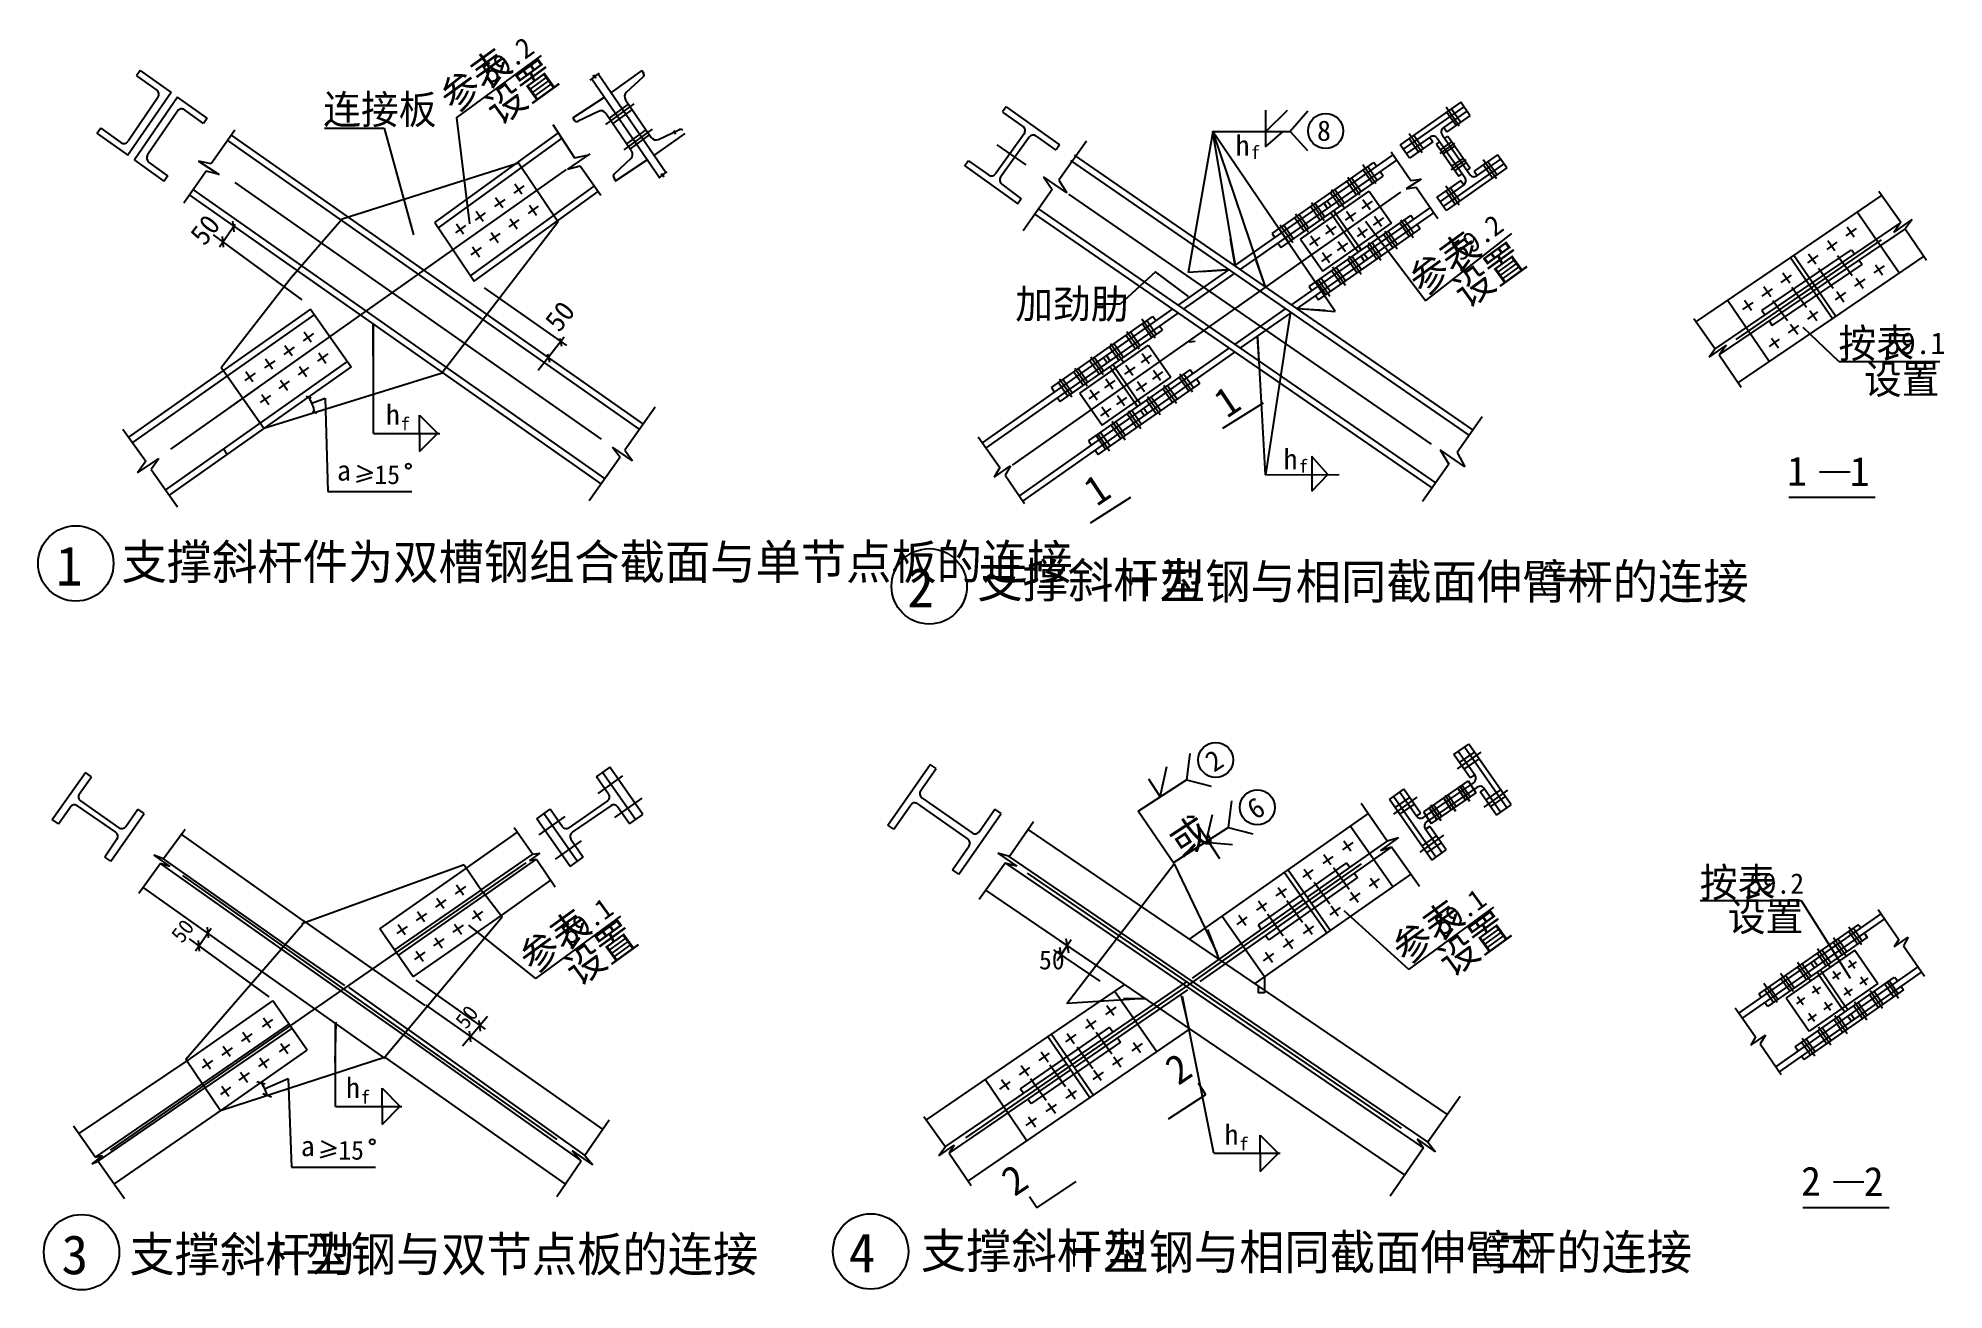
# Model space of a CAD drawing. Header units: metres. Extents: x 2369 to 8934, y 5447 to 9759.
import ezdxf

# ---------------------------------------------------------------- set-up
doc = ezdxf.new("R2010")
doc.units = ezdxf.units.M
for name, color, linetype in [('BOR', 3, 'Continuous'), ('CENTER', 7, 'Continuous'), ('FRAMING', 2, 'Continuous'), ('HIDDEN', 3, 'Continuous'), ('Z', 4, 'Continuous')]:
    doc.layers.add(name, color=color, linetype=linetype)
doc.dimstyles.get("Standard").update_dxf_attribs({"dimtxt": 2.5, "dimasz": 2.5, "dimexe": 1.25, "dimexo": 0.625, "dimtad": 1, "dimcen": 2.5, "dimazin": 3, "dimtfac": 1, "dimtmove": 0, "dimatfit": 3})

msp = doc.modelspace()

# ---------------------------------------------------------------- texts
for s, rotation, p in [('参表', 35.94, (3800.36, 9497.09)), ('设置', 35.94, (3957.71, 9455.95)), ('参表', 35.94, (7137.91, 8865.95)), ('设置', 35.94, (7291.2, 8826.16)), ('按表', 0.19, (8570.55, 8657.43)), ('设置', 0.19, (8658.23, 8533.3)), ('或', 33.05, (6308.39, 6932.15)), ('按表', 0.19, (8093, 6800.49)), ('参表', 35.94, (7080.71, 6563.37)), ('设置', 0.19, (8189.45, 6682.93)), ('参表', 35.94, (4073.42, 6532.04)), ('设置', 35.94, (4230.78, 6490.89)), ('设置', 35.94, (7238.06, 6522.22))]:
    msp.add_text(s, height=100, rotation=rotation).set_placement(p)
for s, height, p in [('连接板', 100, (3351.2, 9462.98)), ('加劲肋', 100, (5735.01, 8793.06)), ('支撑斜杆件为双槽钢组合截面与单节点板的连接', 120, (2656.18, 7894.69)), ('支撑斜杆为', 120, (5604.42, 7831.5)), ('型钢与相同截面伸臂杆的连接', 120, (6232.98, 7827.07)), ('一', 120, (7582.24, 7830.23)), ('支撑斜杆为', 120, (2683.57, 5510.01)), ('型钢与双节点板的连接', 120, (3289.71, 5510.01)), ('支撑斜杆为', 120, (5409.71, 5521.56)), ('型钢与相同截面伸臂杆的连接', 120, (6038.27, 5517.13)), ('二', 120, (7387.53, 5520.28))]:
    msp.add_text(s, height=height).set_placement(p)
at = {"insert": (5816.56, 6616.14), "char_height": 65, "attachment_point": 1}
msp.add_mtext('\\A1;50', dxfattribs=at)
at = {"layer": 'FRAMING'}
for s, p in [('1', (2429.89, 7873.39)), ('2', (5363.03, 7798.71)), ('3', (2449.59, 5501.11)), ('4', (5161.22, 5507.79))]:
    msp.add_text(s, height=135, dxfattribs=at).set_placement(p)
at = {"layer": 'Z'}
for s, height, rotation, p in [('59.2', 70, 35.94, (3929.88, 9599.44)), ('8', 70, 359.67, (6774.33, 9405.26)), ('50', 70, 52, (2942.1, 9039.96)), ('59.2', 70, 35.94, (7269.25, 8987.94)), ('50', 70, 52, (4164.27, 8742.13)), ('59.1', 75, 0.19, (8734.38, 8669.92)), ('1', 100, 33.83, (6463.82, 8447.2)), ('1', 100, 33.83, (6015.49, 8143.86)), ('2', 70, 33.05, (6419, 7228.14)), ('6', 70, 33.05, (6562.51, 7064.37)), ('59.1', 70, 35.94, (4202.94, 6634.38)), ('59.1', 70, 35.94, (7210.23, 6665.71)), ('50', 54, 52, (2865.08, 6638.12)), ('50', 54, 52, (3844.05, 6342.02)), ('2', 100, 33.83, (6296.01, 6149.18)), ('2', 100, 33.83, (5731.71, 5766.23))]:
    msp.add_text(s, height=height, rotation=rotation, dxfattribs=at).set_placement(p)
for s, height, p in [('h', 70, (6493.74, 9354.41)), ('f', 45, (6546.57, 9342.98)), ('h', 70, (3567.05, 8427.1)), ('f', 45, (3618.38, 8407.7)), ('h', 70, (6658.91, 8273.64)), ('a', 70, (3398.58, 8234.83)), ('15', 65, (3527.33, 8222.82)), ('f', 45, (6711.73, 8262.21)), ('1', 100, (8393.66, 8217.84)), ('1', 100, (8609.47, 8216.5)), ('59.2', 70, (8261.51, 6812.05)), ('h', 70, (3429.68, 6108.52)), ('f', 45, (3481.01, 6089.11)), ('h', 70, (6455.67, 5947.11)), ('f', 45, (6507, 5927.7)), ('a', 70, (3274.14, 5907.83)), ('15', 65, (3402.89, 5895.83)), ('2', 100, (8441.76, 5772)), ('2', 100, (8657.57, 5770.66))]:
    msp.add_text(s, height=height, dxfattribs=at).set_placement(p)

# ---------------------------------------------------------------- blocks, each defined once
blk = doc.blocks.new('CC')
blk.add_line((-24.24, 0), (24.24, 0))
at = {"layer": 'FRAMING', "color": 6}
blk.add_line((-17.83, -17.83), (17.83, 17.83), dxfattribs=at)
blk = doc.blocks.new('_CLOSEDFILLED')
at = {"color": 0, "linetype": 'BYBLOCK'}
blk.add_solid([(-1, 0), (0, 0), (-1, 0)], dxfattribs=at)
blk = doc.blocks.new('*D1')
for p, q in [((6593.05, 6525.3), (6593.05, 6469.89)), ((6581.57, 6469.89), (6571.84, 6469.89)), ((6572.09, 6494.45), (6572.09, 6469.89)), ((6593.3, 6469.89), (6583.57, 6469.89))]:
    blk.add_line(p, q)
at = {"layer": 'Defpoints'}
for p in [(6593.05, 6525.3), (6572.09, 6494.45), (6593.05, 6469.89)]:
    blk.add_point(p, dxfattribs=at)
at = {"xscale": 0.25, "yscale": 0.25}
blk.add_blockref('_CLOSEDFILLED', (6572.09, 6469.89), dxfattribs=at)
at = {"xscale": 0.25, "yscale": 0.25, "rotation": 180}
blk.add_blockref('_CLOSEDFILLED', (6593.05, 6469.89), dxfattribs=at)
at = {"insert": (6582.57, 6469.89), "char_height": 1, "attachment_point": 5}
blk.add_mtext('50', dxfattribs=at)

# ---------------------------------------------------------------- dimensions: what is measured, and where the dimension line sits
dim = msp.add_linear_dim(base=(6593.05, 6469.89), p1=(6593.05, 6525.3), p2=(6572.09, 6494.45), text='50', dimstyle='Standard')
dim.commit()
dim.dimension.update_dxf_attribs({"geometry": '*D1', "text_midpoint": (6582.57, 6469.89)})

# ---------------------------------------------------------------- linework, layer by layer
for p, q in [((3809.9, 9484.68), (4103.2, 9699.31)), ((4270.64, 9614.48), (4284.14, 9624.77)), ((4284.14, 9624.77), (4282.36, 9631.82)), ((4282.36, 9631.82), (4290.09, 9620.51)), ((4288.29, 9627.9), (4302.47, 9637.73)), ((4290.09, 9620.51), (4288.29, 9627.9)), ((2951.53, 9482.73), (2938.94, 9464.74)), ((3809.9, 9484.68), (3854.5, 9119.14)), ((4142.05, 9460.78), (4216.9, 9346.39)), ((6596.91, 9435.89), (6672.6, 9510.61)), ((6597.35, 9510.51), (6596.91, 9435.89)), ((6742.25, 9506.8), (6682.18, 9437.23)), ((3046.99, 9442.1), (2965.01, 9326.17)), ((3355.66, 9448.45), (3561.26, 9448.45)), ((3561.26, 9448.45), (3661.94, 9081.31)), ((5979.79, 9403.84), (5884.85, 9269.26)), ((6331.77, 8951.25), (6416.79, 9437.7)), ((6414.31, 9437.98), (6596.25, 8901.74)), ((6837.29, 8816.83), (6414.31, 9437.98)), ((6414.31, 9436.25), (6492.21, 8976.25)), ((6416.92, 9437.39), (6682.18, 9437.23)), ((6596.69, 9384.7), (6657.13, 9437.24)), ((6597.18, 9435.25), (6596.69, 9384.7)), ((6682.18, 9437.23), (6741.74, 9371.88)), ((2921.77, 9334.59), (2992.47, 9289.11)), ((2965.01, 9326.17), (2921.77, 9334.59)), ((4269.52, 9359.7), (4192.6, 9307.82)), ((4216.9, 9346.39), (4265.54, 9356.92)), ((7029.95, 9366.72), (7097.56, 9268.53)), ((2947.64, 9300.98), (2871.22, 9190.16)), ((2992.47, 9289.11), (2947.64, 9300.98)), ((4192.6, 9307.82), (4236.66, 9319.22)), ((4236.66, 9319.22), (4306.86, 9217.72)), ((4506.63, 9276.81), (4518.43, 9285.66)), ((4518.43, 9285.66), (4516.64, 9292.71)), ((4516.64, 9292.71), (4524.38, 9281.41)), ((4522.57, 9288.8), (4535.58, 9297.71)), ((4524.38, 9281.41), (4522.57, 9288.8)), ((5912.58, 9225.86), (5832.68, 9280.94)), ((5832.68, 9280.94), (5862.04, 9237.22)), ((5884.85, 9269.26), (5912.58, 9225.86)), ((7132.56, 9273.1), (7081.12, 9239.29)), ((7097.56, 9268.53), (7132.56, 9273.1)), ((5862.04, 9237.22), (5762.24, 9094.73)), ((7081.12, 9239.29), (7115.32, 9245.9)), ((7115.32, 9245.9), (7189.88, 9137.76)), ((8709.94, 9231.46), (8785.78, 9124.55)), ((7147.45, 8853.54), (6941.01, 9127.13)), ((8761.6, 9089.8), (8824.45, 9134.53)), ((8824.45, 9134.53), (8800.42, 9102.23)), ((3278.51, 8857.93), (2973.48, 9080.95)), ((2994.03, 9039.9), (3047.44, 9117.9)), ((7147.45, 8853.54), (7444.82, 9085.77)), ((8785.78, 9124.55), (8761.6, 9089.8)), ((8800.42, 9102.23), (8873.52, 8994.06)), ((6217.67, 8953.39), (6095.69, 8841.96)), ((6331.65, 8869.14), (6217.67, 8953.39)), ((6462.42, 8960.75), (6331.77, 8951.25)), ((3905.05, 8899.13), (4189.34, 8699.87)), ((6095.69, 8841.96), (6013.74, 8841.96)), ((6681.46, 8810.66), (6597.4, 8254.94)), ((6710.7, 8827.22), (6837.29, 8816.83)), ((3523.84, 8396.53), (3523.84, 8773.9)), ((8071.87, 8793.54), (8146.02, 8689.09)), ((4091.75, 8615.08), (4180.85, 8729.55)), ((6334.06, 8713.25), (6355, 8714.71)), ((6569.11, 8729.66), (6596.06, 8254.94)), ((8125.26, 8659.61), (8185.34, 8701.75)), ((8146.02, 8689.09), (8125.26, 8659.61)), ((8185.34, 8701.75), (8159.69, 8668.14)), ((8159.69, 8668.14), (8235.46, 8556.14)), ((8571.77, 8645.13), (8919.37, 8645.13)), ((3311.39, 8501.65), (3357.57, 8518.43)), ((3357.57, 8518.43), (3366.86, 8196.88)), ((4494.45, 8487.19), (4390.05, 8339.6)), ((2661.13, 8412.24), (2740.21, 8301.87)), ((7343.03, 8454.81), (7257.18, 8331.78)), ((3523.84, 8396.53), (3752.51, 8396.53)), ((4415.99, 8302.93), (4347.83, 8349.76)), ((4347.83, 8349.76), (4373.55, 8315.14)), ((4390.05, 8339.6), (4415.99, 8302.93)), ((5607.39, 8385.17), (5681.96, 8280.03)), ((7282.91, 8281.76), (7198.14, 8340.41)), ((7198.14, 8340.41), (7228.5, 8291.77)), ((2711.36, 8261.92), (2785, 8310.63)), ((2740.21, 8301.87), (2711.36, 8261.92)), ((2785, 8310.63), (2758.99, 8272.48)), ((2758.99, 8272.48), (2848.96, 8144)), ((3469.72, 8287.28), (3520.47, 8261.92)), ((4373.55, 8315.14), (4267.66, 8165.27)), ((5662.07, 8246.17), (5718.7, 8285.84)), ((5681.96, 8280.03), (5662.07, 8246.17)), ((5718.7, 8285.84), (5699.93, 8252.99)), ((6756.36, 8318.97), (6756.36, 8198.16)), ((6811.06, 8255.69), (6756.36, 8317.54)), ((7228.5, 8291.77), (7138.17, 8163.21)), ((7257.18, 8331.78), (7282.91, 8281.76)), ((3519.06, 8245.02), (3465.49, 8229.53)), ((3520.47, 8261.92), (3466.9, 8246.43)), ((5699.93, 8252.99), (5766.15, 8155.39)), ((6597.4, 8254.94), (6850.8, 8256.21)), ((6756.36, 8198.16), (6811.06, 8255.69)), ((3366.86, 8196.88), (3656.13, 8196.88)), ((6336.35, 7295.27), (6324.48, 7204.12)), ((6234.36, 7145.48), (6256.44, 7249.53)), ((6158.47, 7096.1), (6324.48, 7204.12)), ((6193.66, 7208.03), (6234.36, 7145.48)), ((6324.48, 7204.12), (6410.17, 7182.33)), ((6281.92, 6914.84), (6158.47, 7096.1)), ((6479.85, 7131.49), (6467.98, 7040.35)), ((6926.67, 7123.42), (7016.12, 6994.18)), ((2875.83, 7033.28), (2800.99, 6932.19)), ((4009.34, 7039.32), (4073.69, 6948.38)), ((5798.18, 7059.57), (5714.6, 6939.9)), ((6279.32, 6918.65), (6467.98, 7040.35)), ((6360.03, 7052.94), (6398.28, 6994.46)), ((6394.21, 7000.98), (6414.66, 7084.66)), ((6467.98, 7040.35), (6553.67, 7018.56)), ((6439.14, 6932.44), (6398.09, 6994.75)), ((6402.44, 6988.41), (6483.07, 6981.57)), ((7055.25, 7005.62), (6992.5, 6960.7)), ((6992.5, 6960.7), (7030.55, 6972.79)), ((7016.12, 6994.18), (7055.25, 7005.62)), ((7030.55, 6972.79), (7127.57, 6837.84)), ((2790.25, 6915.84), (2716.4, 6812.36)), ((2767.62, 6945.14), (2822.76, 6905.17)), ((2800.99, 6932.19), (2767.62, 6945.14)), ((2822.76, 6905.17), (2790.25, 6915.84)), ((4097.64, 6951.74), (4061.32, 6926.25)), ((4061.32, 6926.25), (4085.87, 6930.28)), ((4073.69, 6948.38), (4097.64, 6951.74)), ((4085.87, 6930.28), (4150.51, 6835.84)), ((5699.79, 6917.5), (5610.14, 6791.59)), ((5674.29, 6951.02), (5740.46, 6906.48)), ((5714.6, 6939.9), (5674.29, 6951.02)), ((5740.46, 6906.48), (5699.79, 6917.5)), ((5912.57, 6433.09), (6281.55, 6913.34)), ((6281.92, 6914.84), (6429.69, 6608.12)), ((7090.25, 6550.96), (7383.55, 6765.59)), ((8094.22, 6788.19), (8441.83, 6788.19)), ((4082.96, 6519.63), (3852.19, 6702.99)), ((4082.96, 6519.63), (4376.26, 6734.26)), ((7090.25, 6550.96), (6867.83, 6752.38)), ((8707.65, 6757.5), (8778.46, 6654.56)), ((3165.1, 6456.04), (2890.7, 6656.09)), ((2911.24, 6615.03), (2964.65, 6693.03)), ((6048.62, 6541.75), (5889.23, 6650.01)), ((5914.05, 6633.15), (5892.71, 6601.73)), ((5914.61, 6633.98), (5915.17, 6634.81)), ((8761.9, 6628.32), (8811.02, 6662.21)), ((8778.46, 6654.56), (8761.9, 6628.32)), ((8811.02, 6662.21), (8794.62, 6632.46)), ((8794.62, 6632.46), (8866.41, 6527.72)), ((6027.28, 6510.33), (5867.89, 6618.58)), ((5879.08, 6581.67), (5906.33, 6621.78)), ((5892.14, 6600.9), (5891.58, 6600.07)), ((3670.45, 6513.51), (3908.74, 6345.2)), ((6182.16, 6451.02), (5912.57, 6433.09)), ((6418.94, 5917.87), (6310.84, 6457.88)), ((3393.55, 6078.6), (3393.55, 6368.72)), ((3830.68, 6287.73), (3916.96, 6390.36)), ((8214.45, 6419.26), (8284.33, 6319.14)), ((8268.69, 6290.08), (8319.18, 6324.3)), ((8284.33, 6319.14), (8268.69, 6290.08)), ((8319.18, 6324.3), (8300.41, 6295.08)), ((8300.41, 6295.08), (8373.21, 6189.48)), ((3150.69, 6140.95), (3230.2, 6175.18)), ((3230.2, 6175.18), (3242.43, 5869.88)), ((3553.64, 6078.72), (3553.64, 6141.95)), ((3553.64, 6141.95), (3616.67, 6078.72)), ((7267.12, 6113.81), (7156.55, 5956.15)), ((3393.55, 6078.6), (3622.22, 6078.6)), ((3553.64, 6079.77), (3553.64, 6016.54)), ((3553.64, 6016.54), (3616.67, 6079.77)), ((5419.5, 6044.09), (5494.05, 5939.59)), ((2490.92, 6011.93), (2566.74, 5903.9)), ((4335.93, 6031.92), (4251.97, 5910.32)), ((6578.63, 5917.28), (6578.63, 5980.51)), ((6578.63, 5980.51), (6641.67, 5917.28)), ((2590.28, 5910.12), (2554.05, 5881.86)), ((2566.74, 5903.9), (2590.28, 5910.12)), ((3394.62, 5918.03), (3341.05, 5902.53)), ((3396.03, 5934.93), (3342.46, 5919.44)), ((3345.28, 5960.28), (3396.03, 5934.93)), ((4208.89, 5927.38), (4240.06, 5891.11)), ((4279.63, 5877.81), (4208.89, 5927.38)), ((4251.97, 5910.32), (4279.63, 5877.81)), ((5471.64, 5908.62), (5524.03, 5945.21)), ((5494.05, 5939.59), (5471.64, 5908.62)), ((5524.03, 5945.21), (5506.68, 5918.57)), ((5506.68, 5918.57), (5583.09, 5806.69)), ((6418.94, 5917.87), (6647.61, 5917.87)), ((6578.63, 5855.1), (6641.67, 5918.33)), ((6578.63, 5918.33), (6578.63, 5855.1)), ((7141.52, 5936.02), (7026.35, 5769.95)), ((7182.79, 5923.18), (7119.33, 5967.66)), ((7119.33, 5967.66), (7141.52, 5936.02)), ((7156.55, 5956.15), (7182.79, 5923.18)), ((2554.05, 5881.86), (2576, 5890.1)), ((2576, 5890.1), (2666.16, 5761.44)), ((3242.43, 5869.88), (3531.69, 5869.88)), ((4240.06, 5891.11), (4155.78, 5767.44))]:
    msp.add_line(p, q)
msp.add_circle((6804.23, 9439.04), 60.34)
for centre, radius, start, end in [((3170.35, 8438.62), 154.93, 11.52, 33.32), ((3143.84, 8419.1), 154.93, 208.69, 217.02), ((3026.48, 6082.4), 136.1, 14.83, 34.69)]:
    msp.add_arc(centre, radius, start, end)
at = {"layer": 'BOR'}
for centre in [(2498.92, 7949.35), (5438.57, 7870.53), (2518.63, 5577.06), (5236.76, 5579.6)]:
    msp.add_circle(centre, 129.85, dxfattribs=at)
at = {"layer": 'CENTER'}
for p, q in [((5772.29, 9321.96), (5672.85, 9390.97)), ((3026.46, 8484.31), (4189.44, 9306.81)), ((3046.45, 9261.82), (4308.5, 8377.01)), ((5724.88, 8287.4), (7063.45, 9228.71)), ((7168.35, 8359.9), (5919.16, 9221.65)), ((8717.28, 9063.63), (8217.34, 8721.17)), ((3523.84, 8773.9), (3523.84, 8773.73)), ((2825.97, 8343.24), (3125.47, 8554.38)), ((3682.34, 8460.39), (3745.37, 8397.16)), ((3682.34, 8397.16), (3682.34, 8460.39)), ((3682.34, 8398.21), (3682.34, 8334.98)), ((3682.34, 8334.98), (3745.37, 8398.21)), ((2618.79, 5928.79), (4049.64, 6918.41)), ((6508.8, 6621.96), (6927.11, 6914.95)), ((2866.11, 6874.1), (4155.26, 5965.63)), ((5776.18, 6883.13), (7063.93, 6004.56)), ((6342.78, 6505.15), (6508.8, 6621.96)), ((6342.3, 6504.82), (6159.56, 6380.74)), ((6159.56, 6380.74), (5563.22, 5970.8))]:
    msp.add_line(p, q, dxfattribs=at)
at = {"layer": 'FRAMING'}
for p, q in [((2720.93, 9646.86), (2708.33, 9628.87)), ((2708.33, 9628.87), (2777.43, 9579.31)), ((2720.93, 9646.86), (2826.88, 9571.49)), ((4276.46, 9618.83), (4509.85, 9279.18)), ((4298.78, 9635.1), (4532.36, 9295.19)), ((4448.44, 9646.86), (4342.49, 9571.49)), ((4395.65, 9572.79), (4452.97, 9625.23)), ((4448.44, 9646.86), (4454.41, 9638.34)), ((2826.88, 9571.49), (2678.42, 9355.44)), ((2781.85, 9554.24), (2679.22, 9403.66)), ((2849.5, 9555.65), (2701.04, 9339.6)), ((2951.53, 9482.73), (2849.5, 9555.65)), ((4210.79, 9484.31), (4319.45, 9555.73)), ((4324.11, 9461.73), (4421.83, 9532.57)), ((4336.92, 9483.59), (4403.02, 9531.51)), ((4392.62, 9546.77), (4481.29, 9416.66)), ((5703.38, 9521.88), (5691.19, 9504.47)), ((5703.38, 9521.88), (5887.57, 9391.08)), ((7269.15, 9537.77), (7060.68, 9391.79)), ((7280.08, 9522.55), (7071.2, 9376.29)), ((7218.97, 9522.6), (7264.5, 9457.28)), ((7301.02, 9492.28), (7269.15, 9537.77)), ((2848.7, 9507.43), (2746.08, 9356.85)), ((2938.94, 9464.74), (2873.77, 9511.85)), ((4210.79, 9484.31), (4216.57, 9475.66)), ((4298.96, 9506.66), (4229.32, 9472.25)), ((4324.31, 9500.05), (4413.42, 9370.24)), ((4349.79, 9464.7), (4415.89, 9512.62)), ((5690.63, 9504.21), (5761.52, 9453.88)), ((7290.87, 9506.76), (7208.78, 9449.28)), ((7301.36, 9492.65), (7221.15, 9436.48)), ((2585.06, 9448.8), (2571.5, 9429.43)), ((2572.47, 9430.81), (2678.42, 9355.44)), ((2585.06, 9448.8), (2654.15, 9399.24)), ((3021.21, 9406.62), (4440.85, 8410.64)), ((3034.11, 9425.05), (4453.75, 8429.07)), ((3735.36, 9123.77), (4161.81, 9432.56)), ((3748.27, 9105.34), (4174.72, 9414.13)), ((4387.79, 9374.45), (4485.51, 9445.29)), ((4397.22, 9395.11), (4463.32, 9443.03)), ((4409.13, 9377.63), (4475.23, 9425.55)), ((4596.91, 9430.81), (4490.95, 9355.44)), ((4506.37, 9409.85), (4577.77, 9443.64)), ((4557.37, 9440.34), (4565.01, 9429.43)), ((5765.6, 9429.54), (5667.26, 9291.93)), ((5782.79, 9417.47), (5684.44, 9279.84)), ((5807.06, 9421.54), (5874.83, 9373.42)), ((5887.57, 9391.08), (5875.38, 9373.67)), ((7093.09, 9345.52), (7060.68, 9391.79)), ((7164.83, 9418.63), (7082.34, 9360.87)), ((7091.23, 9430.28), (7136.76, 9364.96)), ((7173.13, 9401.57), (7093.09, 9345.52)), ((7162.4, 9416.92), (7173.13, 9401.57)), ((7186.06, 9393.83), (7197.4, 9401.75)), ((7186.06, 9393.83), (7262.87, 9283.41)), ((7188.55, 9414.39), (7284.37, 9277.5)), ((7198.13, 9361.14), (7249.37, 9396.95)), ((7204.88, 9426.08), (7300.2, 9288.85)), ((7211.01, 9450.97), (7221.15, 9436.48)), ((7213.81, 9413.22), (7224.91, 9420.98)), ((7224.91, 9420.98), (7301.61, 9310.72)), ((2656.3, 9370.93), (2655.33, 9369.54)), ((2678.42, 9355.44), (2677.45, 9354.06)), ((2701.04, 9339.6), (2700.07, 9338.22)), ((2803.07, 9266.68), (2701.04, 9339.6)), ((2723.16, 9324.12), (2722.19, 9322.73)), ((2815.66, 9284.67), (2750.5, 9331.78)), ((3416.66, 9136.93), (4023.64, 9328.79)), ((4410.68, 9344.4), (4353.3, 9290.11)), ((4358.32, 9267.62), (4466.98, 9339.04)), ((4468.33, 9339.6), (4469.3, 9338.22)), ((4490.95, 9355.44), (4491.92, 9354.06)), ((5573.62, 9336.04), (5560.49, 9317.29)), ((5573.62, 9336.04), (5643.14, 9287.75)), ((7298.88, 8391.27), (5926.43, 9337.35)), ((7311.15, 8409.27), (5938.69, 9355.35)), ((6489.81, 8974.21), (7036.9, 9356.78)), ((6508.95, 8961.02), (7049.37, 9338.92)), ((6619.92, 9086.04), (6969.81, 9330.56)), ((6931.54, 9323.14), (6977.07, 9257.82)), ((6979.71, 9316.41), (6969.81, 9330.56)), ((7418.26, 9325.44), (7210.04, 9179.64)), ((7236.67, 9304.92), (7288.52, 9341.15)), ((7396.28, 9356.83), (7315.64, 9300.37)), ((7406.44, 9342.33), (7323.95, 9284.57)), ((7346.72, 9340.24), (7392.25, 9274.91)), ((7427.98, 9311.57), (7396.28, 9356.83)), ((2815.66, 9284.67), (2802.1, 9265.3)), ((4351.86, 9277.29), (4359.26, 9266.22)), ((5561.43, 9318.63), (5743.2, 9188.25)), ((5643.05, 9261.93), (5642.11, 9260.59)), ((6650.4, 9037.71), (7002.21, 9283.69)), ((6880.26, 9279.35), (6922.29, 9219.39)), ((7002.21, 9283.69), (6992.12, 9298.13)), ((7269.71, 9268.21), (7187.4, 9210.57)), ((7427.98, 9311.57), (7219.1, 9165.31)), ((7262.76, 9283.57), (7274.42, 9291.72)), ((7269.71, 9268.21), (7279.86, 9253.69)), ((7290.43, 9302.91), (7301.61, 9310.72)), ((7315.64, 9300.37), (7325.46, 9285.63)), ((2889.57, 9218.63), (4307.51, 8223.83)), ((2902.48, 9237.06), (4320.42, 8242.26)), ((3858.41, 8940.2), (4284.86, 9248.99)), ((3871.31, 8921.77), (4297.76, 9230.56)), ((3976.28, 9203.33), (3940.94, 9178.34)), ((3969.25, 9173.89), (3944.92, 9208.3)), ((4042.57, 9250.28), (4007.22, 9225.28)), ((4035.54, 9220.83), (4011.2, 9255.24)), ((5664.46, 9246.94), (5663.52, 9245.6)), ((5688.21, 9255.74), (5755.4, 9205.66)), ((5755.4, 9205.66), (5742.27, 9186.91)), ((6717.89, 9066.7), (6954.13, 9231.77)), ((6755.66, 9192.32), (6798.72, 9130.7)), ((6821.63, 9179.5), (6809.16, 9197.35)), ((6823.91, 9237.78), (6866.97, 9176.16)), ((6964.02, 9197.37), (6928.68, 9172.37)), ((6956.99, 9167.92), (6932.66, 9202.34)), ((6954.13, 9231.77), (7031.02, 9121.64)), ((7219.1, 9165.31), (7187.4, 9210.57)), ((7280.15, 9253.9), (7198.35, 9196.62)), ((7217.84, 9250.2), (7263.37, 9184.87)), ((8719.71, 9217.58), (8404.89, 9002.94)), ((3039.1, 9128.2), (3043.21, 9091.25)), ((3416.66, 9136.93), (3416.78, 9137.06)), ((3909.5, 9156.88), (3874.16, 9131.89)), ((3902.47, 9127.44), (3878.14, 9161.85)), ((4160.3, 9125.73), (3921.09, 8814.78)), ((4025.45, 9133.5), (3990, 9108.65)), ((3995.36, 9136.81), (4019.55, 9102.3)), ((4091.99, 9180.07), (4056.55, 9155.22)), ((4061.9, 9183.38), (4086.1, 9148.87)), ((7170.88, 8209.68), (5801.12, 9153.89)), ((7183.48, 8227.44), (5813.39, 9171.89)), ((6685.22, 8839.56), (7164.2, 9174.53)), ((6700.34, 9153.62), (6743.4, 9091.99)), ((6704.37, 8826.37), (7176.67, 9156.67)), ((6747.25, 8903.29), (7097.42, 9147.86)), ((6810.92, 9172.02), (6798.44, 9189.87)), ((6828.92, 9146.25), (6821.24, 9157.24)), ((6839.53, 9153.88), (6831.95, 9164.73)), ((6907.17, 9157.06), (6871.82, 9132.06)), ((6900.14, 9127.61), (6875.81, 9162.02)), ((6944.3, 9184.84), (6944.5, 9184.55)), ((7003.15, 9139.95), (6967.8, 9114.96)), ((6996.12, 9110.51), (6971.78, 9144.92)), ((7062.75, 9133.07), (7105.7, 9071.6)), ((7107.18, 9133.88), (7097.42, 9147.86)), ((8778.54, 8950.99), (8634.63, 9159.5)), ((3002.6, 9075.21), (3006.71, 9038.26)), ((3735.36, 9123.77), (3871.31, 8921.77)), ((3841.74, 9113.39), (3806.39, 9088.4)), ((3834.71, 9083.95), (3810.37, 9118.36)), ((3959.2, 9086.29), (3923.76, 9061.44)), ((3929.11, 9089.6), (3953.3, 9055.09)), ((6619.92, 9086.04), (6629.08, 9070.6)), ((6647.46, 9116.14), (6690.52, 9054.52)), ((6717.89, 9066.7), (6794.79, 8956.57)), ((6784.29, 9072.16), (6748.95, 9047.16)), ((6777.26, 9042.71), (6752.93, 9077.12)), ((6779.11, 8857.64), (7129.41, 9102.41)), ((6794.79, 8956.57), (7031.02, 9121.64)), ((6838.7, 9110.02), (6803.36, 9085.03)), ((6831.67, 9080.58), (6807.34, 9114.99)), ((6947.52, 9100.86), (6912.17, 9075.87)), ((6940.49, 9071.42), (6916.15, 9105.83)), ((7007.44, 9094.42), (7050.39, 9032.96)), ((7119.56, 9116.52), (7129.41, 9102.41)), ((8558.31, 9026.56), (8533.98, 9060.97)), ((8631.62, 9102.95), (8596.28, 9077.96)), ((8624.59, 9073.51), (8600.26, 9107.92)), ((3895.41, 9037.15), (3859.97, 9012.3)), ((3865.32, 9040.46), (3889.52, 9005.95)), ((6639.86, 9052.34), (6650.4, 9037.71)), ((6824.64, 9014.13), (6789.3, 8989.14)), ((6817.61, 8984.69), (6793.28, 9019.1)), ((6879.05, 9052.61), (6843.7, 9027.62)), ((6872.02, 9023.17), (6847.69, 9057.58)), ((6883.5, 9007.81), (6926.44, 8946.35)), ((6917.04, 9020.05), (6909.25, 9031.2)), ((6927.76, 9027.52), (6919.42, 9039.46)), ((6938.21, 8989.76), (6925.85, 9007.44)), ((6948.92, 8997.25), (6936.44, 9015.1)), ((6951.37, 9055.24), (6994.32, 8993.78)), ((8404.89, 9002.94), (8080.47, 8782.22)), ((8498.97, 9009.8), (8463.63, 8984.8)), ((8491.94, 8980.35), (8467.61, 9014.76)), ((8565.34, 9056), (8529.99, 9031.01)), ((8863.98, 9008.18), (8549.76, 8793.09)), ((8567.06, 9010.62), (8617.77, 8941.36)), ((2999.19, 8624.65), (3241.23, 8934.3)), ((6295.4, 8838.37), (6470.75, 8960.89)), ((6314.54, 8825.17), (6489.89, 8947.7)), ((6778.05, 8928.09), (6818.39, 8870.18)), ((6827.54, 8971.48), (6870.6, 8909.85)), ((6827.54, 8971.48), (6870.6, 8909.85)), ((6827.54, 8971.48), (6870.6, 8909.85)), ((6827.59, 8971.41), (6871.94, 8907.93)), ((8373.01, 8917.55), (8408.36, 8942.54)), ((8403.12, 8914.36), (8378.79, 8948.78)), ((8501.14, 8966.7), (8551.85, 8897.45)), ((8661.34, 8928.67), (8625.75, 8904.02)), ((8631.27, 8932.15), (8655.26, 8897.5)), ((8728.15, 8974.85), (8692.56, 8950.21)), ((8698.08, 8978.34), (8722.07, 8943.69)), ((6747.26, 8903.27), (6756.18, 8889.87)), ((6769.18, 8871.85), (6779.11, 8857.64)), ((8307.32, 8870.39), (8342.67, 8895.38)), ((8337.43, 8867.2), (8313.1, 8901.61)), ((8409.86, 8900.83), (8460.57, 8831.57)), ((8595.19, 8882.15), (8559.6, 8857.51)), ((8565.12, 8885.63), (8589.11, 8850.98)), ((3307.67, 8825.68), (2680.89, 8384.03)), ((3320.58, 8807.25), (2693.8, 8365.59)), ((3307.67, 8825.68), (3447.05, 8626.62)), ((5621.7, 8364.44), (6276.34, 8825.05)), ((5634.08, 8346.52), (6295.48, 8811.86)), ((5859.35, 8554.98), (6209.25, 8799.51)), ((6219.14, 8785.35), (6209.25, 8799.51)), ((6490.81, 8703.72), (6666.16, 8826.24)), ((6509.96, 8690.52), (6685.31, 8813.05)), ((8331.57, 8644.92), (8189.2, 8854.49)), ((8240.97, 8823.55), (8276.31, 8848.54)), ((8271.07, 8820.36), (8246.74, 8854.77)), ((8343.94, 8855.22), (8394.65, 8785.97)), ((8464.51, 8790.65), (8499.61, 8815.99)), ((8471.25, 8820.16), (8495.92, 8785.99)), ((3317.07, 8741.21), (3281.72, 8716.22)), ((3310.04, 8711.77), (3285.7, 8746.18)), ((5889.83, 8506.66), (6241.65, 8752.64)), ((6119.69, 8748.29), (6161.72, 8688.33)), ((6170.98, 8792.08), (6216.51, 8726.76)), ((6241.65, 8752.64), (6231.56, 8767.08)), ((8549.76, 8793.09), (8224.91, 8572.07)), ((8398.6, 8743.79), (8433.7, 8769.13)), ((8405.34, 8773.3), (8430.01, 8739.13)), ((8571.77, 8645.13), (8448.4, 8761.55)), ((3250.78, 8694.27), (3215.44, 8669.27)), ((3243.75, 8664.82), (3219.42, 8699.23)), ((3366.49, 8671.01), (3331.05, 8646.16)), ((3336.4, 8674.32), (3360.6, 8639.81)), ((4124.02, 8671.04), (4130.1, 8642.7)), ((4165.55, 8725.7), (4171.63, 8697.36)), ((5748.08, 8181.55), (6471.75, 8690.4)), ((5760.46, 8163.63), (6490.9, 8677.21)), ((5957.33, 8535.64), (6193.57, 8700.71)), ((6061.06, 8648.44), (6048.59, 8666.3)), ((6063.34, 8706.72), (6106.4, 8645.1)), ((6203.45, 8666.31), (6168.11, 8641.32)), ((6196.42, 8636.87), (6172.09, 8671.28)), ((6193.57, 8700.71), (6270.46, 8590.59)), ((8332.78, 8696.2), (8367.88, 8721.54)), ((8339.52, 8725.71), (8364.19, 8691.54)), ((3434.15, 8645.05), (2807.36, 8203.4)), ((3447.05, 8626.62), (2820.27, 8184.97)), ((2999.19, 8624.65), (3003.65, 8618.29)), ((3116.23, 8604.33), (3080.89, 8579.34)), ((3109.21, 8574.89), (3084.87, 8609.3)), ((3146.73, 8414.93), (3760.37, 8606)), ((3184, 8647.82), (3148.66, 8622.82)), ((3176.97, 8618.37), (3152.64, 8652.78)), ((3299.95, 8624.43), (3264.5, 8599.58)), ((3269.86, 8627.74), (3294.05, 8593.23)), ((3760.37, 8606), (3761.05, 8606.82)), ((5939.77, 8622.56), (5982.83, 8560.94)), ((5986.69, 8372.23), (6336.85, 8616.8)), ((5995.1, 8661.26), (6038.16, 8599.64)), ((6050.35, 8640.96), (6037.88, 8658.81)), ((6068.35, 8615.2), (6060.67, 8626.18)), ((6078.97, 8622.82), (6071.39, 8633.67)), ((6146.6, 8626), (6111.26, 8601)), ((6139.57, 8596.55), (6115.24, 8630.96)), ((6183.73, 8653.79), (6183.94, 8653.49)), ((6242.58, 8608.9), (6207.23, 8583.9)), ((6235.55, 8579.45), (6211.22, 8613.86)), ((6302.18, 8602.01), (6345.13, 8540.55)), ((6346.61, 8602.83), (6336.85, 8616.8)), ((3233.7, 8577.23), (3198.25, 8552.38)), ((3203.61, 8580.54), (3227.8, 8546.03)), ((5859.35, 8554.98), (5868.51, 8539.55)), ((5886.9, 8585.08), (5929.96, 8523.46)), ((5957.33, 8535.64), (6034.22, 8425.51)), ((6023.73, 8541.1), (5988.38, 8516.1)), ((6016.7, 8511.65), (5992.36, 8546.07)), ((6020.53, 8325.09), (6370.2, 8569.42)), ((6034.22, 8425.51), (6270.46, 8590.59)), ((6078.13, 8578.97), (6042.79, 8553.97)), ((6071.1, 8549.52), (6046.77, 8583.93)), ((6186.95, 8569.8), (6151.6, 8544.81)), ((6179.92, 8540.36), (6155.59, 8574.77)), ((6246.87, 8563.36), (6289.82, 8501.9)), ((6358.99, 8585.46), (6370.2, 8569.42)), ((3169.91, 8528.09), (3134.47, 8503.24)), ((3139.82, 8531.4), (3164.02, 8496.89)), ((3292.93, 8525.76), (3309.64, 8520.2)), ((3314.59, 8473.82), (3329.44, 8467.01)), ((5879.29, 8521.28), (5889.83, 8506.66)), ((6064.07, 8483.07), (6028.73, 8458.08)), ((6057.04, 8453.63), (6032.71, 8488.04)), ((6118.48, 8521.55), (6083.13, 8496.56)), ((6111.45, 8492.11), (6087.12, 8526.52)), ((6124.92, 8475.26), (6167.87, 8413.8)), ((6156.47, 8488.99), (6148.68, 8500.14)), ((6167.19, 8496.47), (6158.85, 8508.4)), ((6179.63, 8457.21), (6167.27, 8474.89)), ((6190.34, 8464.7), (6177.86, 8482.55)), ((6190.8, 8524.18), (6233.75, 8462.72)), ((6588.39, 8501.79), (6449.19, 8413.82)), ((6068.96, 8438.93), (6112.02, 8377.3)), ((6068.96, 8438.93), (6112.02, 8377.3)), ((6068.96, 8438.93), (6112.02, 8377.3)), ((6069.01, 8438.86), (6113.36, 8375.38)), ((5988.68, 8370.72), (5997.6, 8357.32)), ((6010.6, 8339.3), (6020.53, 8325.09)), ((6019.47, 8395.54), (6059.81, 8337.63)), ((6132.07, 8176.28), (5992.87, 8088.31)), ((8399.5, 8177.35), (8696.03, 8177.35)), ((8403.96, 8177.35), (8696.41, 8177.35)), ((6130.81, 7933.18), (6130.81, 7837.81)), ((6130.81, 7887.94), (6187.55, 7887.94)), ((6187.55, 7931.98), (6187.55, 7836.61)), ((7245.57, 7290.78), (7297.15, 7326.91)), ((7301.62, 7210.74), (7245.57, 7290.78)), ((7338.98, 7299.64), (7257.59, 7241.98)), ((7318.68, 7219.04), (7260.92, 7301.53)), ((7428.06, 7107.28), (7281.8, 7316.16)), ((7443.41, 7118.03), (7297.15, 7326.91)), ((2418.04, 7067), (2531.82, 7229.51)), ((2552.69, 7214.86), (2531.82, 7229.51)), ((4292.47, 7214.86), (4339.27, 7247.71)), ((4427.13, 7067), (4313.34, 7229.51)), ((4452.08, 7084.82), (4338.43, 7247.12)), ((5296.07, 7048.32), (5442.33, 7257.2)), ((5408.92, 7166.11), (5462.78, 7243.03)), ((5462.78, 7243.03), (5442.33, 7257.2)), ((7316.97, 7221.47), (7301.62, 7210.74)), ((2510.85, 7155.1), (2552.69, 7214.86)), ((4334.31, 7155.1), (4292.47, 7214.86)), ((7023.6, 7136.77), (7073.36, 7171.62)), ((7116.69, 7078.87), (7059.41, 7160.67)), ((7131, 7089.31), (7073.36, 7171.62)), ((7314.44, 7195.32), (7140.3, 7074.65)), ((7295.33, 7200.39), (7141.38, 7094.37)), ((7326.13, 7178.99), (7151.64, 7058.82)), ((7321.87, 7159.55), (7167.93, 7053.53)), ((7264.53, 7184.86), (7300.09, 7130.14)), ((7295.33, 7200.39), (7321.87, 7159.55)), ((7351.02, 7172.85), (7336.53, 7162.72)), ((7392.7, 7082.51), (7336.53, 7162.72)), ((7406.81, 7093), (7349.33, 7175.09)), ((7430.36, 7168.64), (7349.33, 7109.9)), ((2438.87, 7052.12), (2480.21, 7111.15)), ((2503.4, 7115.06), (2636.19, 7023.41)), ((2515.1, 7131.38), (2647.54, 7039.24)), ((2671.15, 7043.46), (2712.57, 7102.62)), ((2733.94, 7087.62), (2712.57, 7102.62)), ((4086.49, 7070.25), (4132.59, 7102.62)), ((4174.02, 7043.46), (4132.59, 7102.62)), ((4330.07, 7131.38), (4197.63, 7039.24)), ((4341.76, 7115.06), (4208.97, 7023.41)), ((4406.29, 7052.12), (4364.96, 7111.15)), ((5316.52, 7034.14), (5374.8, 7117.37)), ((5398.47, 7121.55), (5571.95, 7000.08)), ((5413.1, 7142.44), (5586.58, 7020.97)), ((5610.25, 7025.14), (5664.79, 7103.03)), ((5686.66, 7087.87), (5664.79, 7103.03)), ((7169.86, 6927.89), (7023.6, 7136.77)), ((7118.47, 7144.82), (7037.43, 7086.08)), ((7183.74, 6937.61), (7037.48, 7146.49)), ((7141.38, 7094.37), (7167.93, 7053.53)), ((7165.73, 7118.29), (7201.3, 7063.58)), ((7215.41, 7151.01), (7250.98, 7096.29)), ((7392.33, 7082.85), (7443.04, 7118.37)), ((2438.87, 7052.12), (2418.04, 7067)), ((2618.98, 6923.45), (2733.94, 7087.62)), ((4201.58, 6905.88), (4086.49, 7070.25)), ((4226.18, 6923.45), (4111.23, 7087.62)), ((4406.29, 7052.12), (4452.08, 7084.82)), ((5316.52, 7034.14), (5296.07, 7048.32)), ((5540.4, 6878.99), (5686.66, 7087.87)), ((7223.96, 6051.71), (5779.48, 7032.77)), ((6674.48, 6893.66), (6951.48, 7087.69)), ((7035.09, 6835.63), (6889.29, 7042.83)), ((7131, 7089.31), (7115.88, 7078.74)), ((7163.16, 7043.38), (7147.18, 7032.73)), ((7205.67, 6951.79), (7147.36, 7035.07)), ((7219.62, 6962.74), (7163.16, 7043.38)), ((2640.67, 6999.52), (2598.81, 6937.86)), ((3291.35, 6713.19), (2860.26, 7018.07)), ((3845.8, 6901.29), (4020.32, 7023.8)), ((4204.5, 6999.52), (4246.35, 6937.86)), ((5518.53, 6894.15), (5576.13, 6976.4)), ((5607.67, 6975.07), (5608.98, 6974.15)), ((5622.3, 6995.95), (5623.61, 6995.04)), ((6897.96, 6988.01), (6862.61, 6963.02)), ((6890.93, 6958.57), (6866.59, 6992.98)), ((7209.85, 7013.82), (7128.81, 6955.08)), ((7169.86, 6927.89), (7219.62, 6962.74)), ((2618.98, 6923.45), (2598.81, 6937.86)), ((3836.55, 6910.77), (3277.69, 6708.24)), ((3836.55, 6910.77), (3902.59, 6815.26)), ((4201.58, 6905.88), (4246.35, 6937.86)), ((5540.4, 6878.99), (5518.53, 6894.15)), ((6335.08, 6655.42), (6674.48, 6893.66)), ((6760.34, 6893.59), (6724.89, 6868.74)), ((6730.25, 6896.9), (6754.44, 6862.39)), ((6829.27, 6940.47), (6793.92, 6915.48)), ((6822.24, 6911.02), (6797.91, 6945.44)), ((6830.63, 6902.08), (6884.62, 6827.24)), ((3140.06, 6544.42), (2732.8, 6832.62)), ((3841.41, 6836.25), (3806.07, 6811.26)), ((3834.38, 6806.81), (3810.05, 6841.22)), ((3961.36, 6734.27), (4135.09, 6858.38)), ((6633.66, 6804.03), (6668.9, 6829.16)), ((6640.57, 6833.5), (6665.04, 6799.19)), ((6764.45, 6851.61), (6818.44, 6776.77)), ((6820.74, 6684.78), (7098.17, 6879.1)), ((6988.93, 6862.76), (6953.6, 6837.74)), ((6958.82, 6865.92), (6983.18, 6831.53)), ((3773.44, 6790.15), (3738.1, 6765.15)), ((3766.41, 6760.7), (3742.08, 6795.11)), ((3967.67, 6731.12), (3903.24, 6814.34)), ((7077.7, 5842.82), (5633.22, 6823.89)), ((6566.47, 6754.68), (6601.82, 6779.67)), ((6596.58, 6751.49), (6572.25, 6785.91)), ((6670.85, 6788.87), (6724.84, 6714.03)), ((6854.1, 6764.39), (6818.88, 6739.23)), ((6847.21, 6734.91), (6822.72, 6769.21)), ((6921.24, 6813.8), (6885.91, 6788.78)), ((6891.14, 6816.96), (6915.49, 6782.57)), ((8441.83, 6788.19), (8610.36, 6520.98)), ((2877.69, 6241.57), (3280.36, 6706.37)), ((2951.06, 6696.25), (2955.17, 6659.3)), ((3967.67, 6731.12), (3558.42, 6243.32)), ((3640.58, 6699.37), (3605.24, 6674.38)), ((3633.55, 6669.92), (3609.22, 6704.34)), ((3707.16, 6743.99), (3671.81, 6719)), ((3700.48, 6715.09), (3676.15, 6749.51)), ((3833.03, 6703.77), (3797.58, 6678.92)), ((3802.94, 6707.08), (3827.13, 6672.57)), ((3899.57, 6750.34), (3864.13, 6725.49)), ((3869.48, 6753.65), (3893.68, 6719.14)), ((6593.3, 6524.95), (6447.7, 6732.82)), ((6498.74, 6705.78), (6534.09, 6730.77)), ((6528.84, 6702.59), (6504.52, 6737.01)), ((6604.21, 6741.96), (6658.2, 6667.12)), ((6727.32, 6674.76), (6762.79, 6699.58)), ((6757.41, 6671.42), (6733.25, 6705.95)), ((8227.28, 6400.68), (8717.9, 6742.67)), ((8239.66, 6382.76), (8730.27, 6724.75)), ((8639.73, 6705.45), (8295.93, 6466.81)), ((8606.51, 6698.16), (8649.3, 6636.35)), ((8640.33, 6703.96), (8648.47, 6692.2)), ((2919.82, 6650.35), (2923.92, 6613.4)), ((3766.78, 6656.56), (3731.33, 6631.71)), ((3736.69, 6659.87), (3760.88, 6625.36)), ((6560.8, 6502.11), (6820.74, 6684.78)), ((6658.35, 6627.94), (6693.72, 6652.9)), ((6665.4, 6657.38), (6689.71, 6622.95)), ((8670.33, 6661.94), (8326.44, 6423.23)), ((8553.23, 6661.27), (8596.03, 6599.46)), ((8660.71, 6673.62), (8669.2, 6660.97)), ((3701.53, 6610.35), (3666.08, 6585.5)), ((3671.44, 6613.66), (3695.63, 6579.15)), ((5897.44, 6576.95), (5887.97, 6626.5)), ((6589.62, 6580.46), (6624.99, 6605.42)), ((6596.67, 6609.9), (6620.98, 6575.46)), ((8627.04, 6616.84), (8390.09, 6452.78)), ((8429.9, 6575.88), (8472.7, 6514.07)), ((8487.74, 6555.45), (8475.34, 6573.36)), ((8498.48, 6562.89), (8486.08, 6580.8)), ((8497.98, 6623.01), (8540.77, 6561.21)), ((8631.88, 6577.55), (8603.61, 6557.56)), ((8626.26, 6554), (8606.79, 6581.52)), ((8627.04, 6616.84), (8706.17, 6502.07)), ((6110.6, 6499.66), (5847.17, 6320.05)), ((8313.62, 6503.84), (8359.02, 6438.42)), ((8355.13, 6215.64), (8844.52, 6559.41)), ((8367.51, 6197.72), (8856.91, 6541.47)), ((8371.31, 6538.23), (8414.11, 6476.42)), ((8421.75, 6284.6), (8763.5, 6524.68)), ((8706.17, 6502.07), (8469.22, 6338.02)), ((8504.31, 6531.21), (8497.07, 6541.67)), ((8515.15, 6538.51), (8507.81, 6549.12)), ((8577.76, 6540.32), (8549.48, 6520.32)), ((8572.14, 6516.76), (8552.67, 6544.29)), ((8672.07, 6520.89), (8643.79, 6500.9)), ((8666.44, 6497.34), (8646.98, 6524.87)), ((8737.12, 6510.13), (8777.38, 6452.16)), ((8764.38, 6524.14), (8773.25, 6511.34)), ((6220.82, 6268.11), (6076.91, 6476.62)), ((8303.17, 6456.34), (8295.93, 6466.81)), ((8317, 6480.19), (8346.35, 6437.8)), ((8326.44, 6423.23), (8317.09, 6436.74)), ((8332.78, 6491.12), (8362.14, 6448.73)), ((8390.09, 6452.78), (8469.22, 6338.02)), ((8453.94, 6452.61), (8425.67, 6432.62)), ((8448.32, 6429.05), (8428.85, 6456.58)), ((8438.83, 6443.76), (8439.04, 6443.47)), ((8452.25, 6240.19), (8795.28, 6481.17)), ((8508.07, 6489.84), (8479.79, 6469.85)), ((8502.44, 6466.29), (8482.98, 6493.82)), ((8542.63, 6409.63), (8523.16, 6437.16)), ((8617.3, 6483.34), (8589.02, 6463.34)), ((8611.67, 6459.78), (8592.21, 6487.31)), ((8625.69, 6439), (8668.38, 6377.35)), ((8679.22, 6478.82), (8722.02, 6417.01)), ((8679.22, 6478.82), (8722.02, 6417.01)), ((8785.36, 6493.63), (8794.45, 6480.51)), ((3176.66, 6378), (3141.32, 6353.01)), ((3169.63, 6348.56), (3145.3, 6382.97)), ((4315.16, 5999.34), (3705.4, 6427.91)), ((3887.23, 6375.32), (3891.34, 6338.38)), ((6012.62, 6373.64), (5977.27, 6348.65)), ((6005.59, 6344.2), (5981.26, 6378.61)), ((6081.31, 6421.19), (6045.96, 6396.2)), ((6074.28, 6391.75), (6049.94, 6426.16)), ((8493.48, 6395.63), (8465.21, 6375.63)), ((8487.86, 6372.07), (8468.39, 6399.6)), ((8548.25, 6433.18), (8519.98, 6413.19)), ((8557.62, 6391.86), (8600.3, 6330.21)), ((8591.81, 6404.35), (8583.52, 6416.33)), ((8602.55, 6411.81), (8594.81, 6422.99)), ((8614.9, 6371.51), (8602.5, 6389.42)), ((8625.65, 6378.95), (8613.37, 6396.69)), ((3105.33, 6329.04), (3069.99, 6304.05)), ((3098.3, 6299.6), (3073.97, 6334.01)), ((3853.83, 6338.08), (3857.94, 6301.13)), ((5847.17, 6320.05), (5428.09, 6032.77)), ((5943.69, 6326.77), (5908.24, 6301.92)), ((5913.6, 6330.08), (5937.79, 6295.57)), ((6336.68, 6346.11), (5992.04, 6110.2)), ((6013.98, 6335.26), (6067.97, 6260.42)), ((8445.9, 6314.51), (8488.59, 6252.87)), ((8501.38, 6352.92), (8544.06, 6291.28)), ((2508.65, 5984.25), (2883.02, 6236.45)), ((2877.69, 6241.57), (2997.83, 6065.03)), ((2969.78, 6237.09), (2934.43, 6212.09)), ((2962.75, 6207.64), (2938.41, 6242.05)), ((2997.83, 6065.03), (3565.71, 6250.01)), ((3037.54, 6280.57), (3002.2, 6255.58)), ((3030.51, 6251.13), (3006.18, 6285.54)), ((3163.23, 6241.49), (3127.78, 6216.64)), ((3133.14, 6246.81), (3157.33, 6212.3)), ((3234.82, 6292.09), (3199.38, 6267.24)), ((3204.73, 6295.4), (3228.93, 6260.89)), ((4183.99, 5812.06), (3562.71, 6249.49)), ((5817.01, 6237.21), (5852.25, 6262.34)), ((5823.92, 6266.68), (5848.39, 6232.36)), ((5947.8, 6284.78), (6001.79, 6209.94)), ((6104.59, 6246.97), (6069.26, 6221.96)), ((6074.49, 6250.14), (6098.84, 6215.75)), ((6172.28, 6295.93), (6136.95, 6270.92)), ((6142.18, 6299.1), (6166.53, 6264.7)), ((8432.07, 6269.69), (8421.75, 6284.6)), ((8444.31, 6251.66), (8452.25, 6240.19)), ((3095.98, 6194.28), (3060.53, 6169.43)), ((3065.89, 6197.59), (3090.08, 6163.08)), ((5773.85, 5962.04), (5631.48, 6171.6)), ((5749.82, 6187.86), (5785.17, 6212.85)), ((5779.93, 6184.67), (5755.6, 6219.08)), ((5787.56, 6175.14), (5841.55, 6100.3)), ((5854.2, 6222.05), (5908.19, 6147.21)), ((6037.45, 6197.56), (6002.23, 6172.4)), ((6030.56, 6168.09), (6006.07, 6202.38)), ((3032.19, 6145.14), (2996.74, 6120.29)), ((3002.1, 6148.45), (3026.29, 6113.94)), ((3122.06, 6164.92), (3151.29, 6157.24)), ((3143.6, 6123.3), (3172.4, 6112.15)), ((5992.04, 6110.2), (5572.54, 5822.62)), ((5682.09, 6138.96), (5717.44, 6163.95)), ((5712.19, 6135.77), (5687.87, 6170.18)), ((5910.67, 6107.93), (5946.14, 6132.75)), ((5940.76, 6104.6), (5916.6, 6139.13)), ((6390.31, 6119.28), (6261.4, 6034.75)), ((6391.18, 6119.41), (6365.8, 6159.25)), ((2632.41, 5812), (3000.28, 6066.73)), ((5780.02, 6043.07), (5804.33, 6008.64)), ((5841.7, 6061.12), (5877.07, 6086.08)), ((5848.75, 6090.56), (5873.06, 6056.12)), ((5772.97, 6013.63), (5808.34, 6038.6)), ((5943.29, 5820.94), (5807.52, 5729.54)), ((5809, 5730.28), (5784.12, 5767.58)), ((8447.61, 5731.51), (8744.14, 5731.51)), ((8452.06, 5731.51), (8744.52, 5731.51)), ((3197.21, 5616.12), (3197.21, 5520.75)), ((3253.95, 5614.92), (3253.95, 5519.55)), ((5936.1, 5623.23), (5936.1, 5527.86)), ((5992.85, 5622.04), (5992.85, 5526.67)), ((3197.21, 5570.89), (3253.95, 5570.89)), ((5936.1, 5578), (5992.85, 5578))]:
    msp.add_line(p, q, dxfattribs=at)
for centre in [(6425.38, 7272.8), (6568.88, 7109.03)]:
    msp.add_circle(centre, 60.34, dxfattribs=at)
for centre, radius, start, end in [((4446.22, 9632.6), 10, 312.45, 35), ((2767.1, 9564.57), 18, 325, 55), ((4409.15, 9558.04), 20, 132.45, 214.27), ((2863.45, 9497.11), 18, 55, 145), ((4224.89, 9481.21), 10, 213.74, 296.29), ((4307.82, 9488.73), 20, 34.47, 116.29), ((5751.43, 9439.67), 17.43, 324.45, 54.62), ((2664.48, 9413.98), 18, 235, 325), ((4497.82, 9427.93), 20, 214.27, 295.33), ((4582.04, 9434.6), 10, 35, 115.33), ((5796.97, 9407.33), 17.43, 54.62, 144.45), ((7174.58, 9404.7), 17, 34.72, 125), ((7218.88, 9435.72), 17, 125, 214.55), ((2760.82, 9346.52), 18, 145, 235), ((4396.93, 9358.92), 20, 313.42, 34.47), ((4360.18, 9282.84), 10, 133.42, 213.74), ((5653.08, 9302.06), 17.43, 235.22, 324.45), ((5698.62, 9269.71), 17.43, 144.45, 233.3), ((7270.4, 9267.82), 17, 305, 34.72), ((7314.2, 9298.49), 17, 214.55, 305), ((5422.85, 7156.36), 17, 145, 235), ((7304.75, 7209.29), 17, 304.72, 35), ((7335.77, 7164.99), 17, 35, 124.55), ((2493.76, 7101.05), 17, 55.45, 145), ((2524.78, 7145.35), 17, 145, 235.28), ((4320.39, 7145.35), 17, 304.72, 35), ((4351.4, 7101.05), 17, 35, 124.55), ((5388.72, 7107.62), 17, 55, 145), ((2657.22, 7053.21), 17, 235.28, 325), ((4187.94, 7053.21), 17, 215, 304.72), ((5596.33, 7034.89), 17, 235, 325), ((7130.61, 7088.62), 17, 215, 304.72), ((7161.28, 7044.82), 17, 124.55, 215), ((2626.6, 7009.07), 17, 325.83, 55.55), ((4218.56, 7009.07), 17, 124.45, 214.17), ((5562.2, 6986.15), 17, 325, 55)]:
    msp.add_arc(centre, radius, start, end, dxfattribs=at)
at = {"layer": 'HIDDEN'}
for p, q in [((7221.83, 9504.16), (7253.36, 9459.04)), ((7237.57, 9515.15), (7269.09, 9470.05)), ((7091.47, 9413.42), (7123.86, 9367.07)), ((7107.21, 9424.41), (7139.59, 9378.08)), ((7199.72, 9374.2), (7238.32, 9401.17)), ((4023.64, 9328.79), (4160.3, 9125.73)), ((7209.69, 9359.86), (7248.81, 9387.19)), ((7239.12, 9317.55), (7277.71, 9344.51)), ((7249.65, 9302.42), (7288.2, 9329.36)), ((7347.22, 9322.34), (7378.81, 9277.14)), ((7362.96, 9333.34), (7394.54, 9288.15)), ((6877.51, 9266.07), (6910.14, 9219.36)), ((6893.25, 9277.06), (6925.88, 9230.36)), ((6933.58, 9305.25), (6966.22, 9258.54)), ((6949.32, 9316.24), (6981.95, 9269.54)), ((6820.45, 9226.2), (6853.09, 9179.49)), ((6836.19, 9237.2), (6868.83, 9190.49)), ((7218.84, 9232.3), (7250.36, 9187.2)), ((7234.58, 9243.3), (7266.09, 9198.21)), ((3241.23, 8934.3), (3416.66, 9136.93)), ((6697.49, 9140.28), (6730.13, 9093.57)), ((6713.23, 9151.28), (6745.87, 9104.57)), ((6752.58, 9178.77), (6785.21, 9132.07)), ((6768.32, 9189.77), (6800.95, 9143.06)), ((6828.72, 9146.54), (6908.52, 9032.24)), ((6839.45, 9154), (6919.26, 9039.7)), ((7075.94, 9132.85), (7107.77, 9087.29)), ((6644.37, 9103.16), (6677.01, 9056.46)), ((6660.11, 9114.16), (6692.75, 9067.46)), ((7004.13, 9082.67), (7035.96, 9037.12)), ((7019.87, 9093.67), (7051.7, 9048.11)), ((7060.2, 9121.85), (7092.03, 9076.3)), ((8145.88, 8688.93), (8783.3, 9120.98)), ((8159.73, 8668.09), (8800.89, 9101.53)), ((6880.18, 8996.06), (6912.02, 8950.51)), ((6895.92, 9007.06), (6927.75, 8961.51)), ((6948.06, 9043.49), (6979.89, 8997.94)), ((6963.8, 9054.49), (6995.63, 9008.93)), ((8306.85, 8820.71), (8615.15, 9029.68)), ((8404.89, 9002.94), (8549.76, 8793.09)), ((8416.87, 9011.21), (8561.74, 8801.36)), ((8615.15, 9029.68), (8626.25, 9014.53)), ((8641.46, 8993.75), (8652.26, 8979)), ((6788.7, 8932.14), (6820.53, 8886.58)), ((6825.1, 8957.57), (6856.93, 8912.02)), ((6840.84, 8968.57), (6872.67, 8923.01)), ((8342.28, 8769.44), (8652.26, 8979)), ((6772.96, 8921.14), (6804.79, 8875.59)), ((3921.09, 8814.78), (3760.37, 8606)), ((8306.85, 8820.71), (8317.52, 8805.27)), ((6116.94, 8735.01), (6149.58, 8688.3)), ((6132.68, 8746.01), (6165.32, 8699.3)), ((6173.01, 8774.19), (6205.65, 8727.48)), ((6188.75, 8785.19), (6221.39, 8738.48)), ((8331.89, 8784.48), (8342.28, 8769.44)), ((6059.89, 8695.14), (6092.52, 8648.44)), ((6075.63, 8706.14), (6108.26, 8659.43)), ((3003.65, 8618.29), (3146.73, 8414.93)), ((5936.92, 8609.22), (5969.56, 8562.52)), ((5952.66, 8620.22), (5985.3, 8573.51)), ((5992.01, 8647.71), (6024.65, 8601.01)), ((6007.75, 8658.71), (6040.39, 8612.01)), ((6068.15, 8615.48), (6147.96, 8501.18)), ((6078.89, 8622.94), (6158.69, 8508.64)), ((6315.37, 8601.79), (6347.2, 8556.23)), ((5883.8, 8572.11), (5916.44, 8525.4)), ((5899.54, 8583.1), (5932.18, 8536.4)), ((6243.56, 8551.61), (6275.39, 8506.06)), ((6259.3, 8562.61), (6291.13, 8517.06)), ((6299.63, 8590.79), (6331.46, 8545.24)), ((6137.35, 8474.51), (6169.18, 8428.96)), ((6187.49, 8512.43), (6219.32, 8466.88)), ((6203.23, 8523.43), (6235.06, 8477.88)), ((6066.52, 8425.02), (6098.35, 8379.47)), ((6082.26, 8436.02), (6114.09, 8390.47)), ((6121.61, 8463.52), (6153.44, 8417.96)), ((6014.38, 8388.59), (6046.21, 8343.04)), ((6030.12, 8399.59), (6061.95, 8354.04)), ((7264.75, 7264.04), (7315.17, 7298.59)), ((7281.06, 7240.77), (7331.48, 7275.32)), ((7258.78, 7175.26), (7285.41, 7134.09)), ((7274.56, 7185.65), (7301.89, 7144.95)), ((7357.25, 7135.07), (7407.67, 7169.62)), ((7043.26, 7109.03), (7093.69, 7143.58)), ((7059.57, 7085.77), (7110, 7120.32)), ((7160.55, 7107.57), (7187.18, 7066.4)), ((7176.32, 7117.96), (7203.66, 7077.25)), ((7210.23, 7141.98), (7236.86, 7100.81)), ((7226, 7152.37), (7253.34, 7111.66)), ((7373.56, 7111.8), (7423.99, 7146.35)), ((7016.54, 6994.3), (6740.21, 6799.78)), ((7029.65, 6972.51), (6754.84, 6778.89)), ((7134.46, 6974.96), (7184.89, 7009.51)), ((7150.77, 6951.69), (7201.2, 6986.24)), ((3206.74, 6621.39), (2790.26, 6915.84)), ((3220.21, 6636.93), (2800.85, 6932.24)), ((3545.68, 6690.41), (3844.63, 6900.12)), ((3895.35, 6824.6), (4073.48, 6948.41)), ((3909.54, 6807.73), (4085.88, 6930.29)), ((7141.53, 5935.96), (5701.86, 6916.94)), ((7156.98, 5955.61), (5714.43, 6939.95)), ((6876.02, 6918.68), (6571.06, 6704.53)), ((6674.48, 6893.66), (6820.74, 6684.78)), ((6876.02, 6918.68), (6887.41, 6903.4)), ((6914.01, 6867.68), (6608.26, 6652.97)), ((6662.55, 6885.31), (6808.81, 6676.43)), ((6902.6, 6883), (6914.01, 6867.68)), ((3598.21, 6617.96), (3894.94, 6824.32)), ((3608.93, 6598.66), (3909.04, 6807.38)), ((6728.29, 6791.42), (6343.74, 6521.39)), ((6742.92, 6770.53), (6370.43, 6508.95)), ((3702.43, 6426.46), (3280.54, 6720.25)), ((3661.04, 6525.67), (3961.36, 6734.27)), ((6571.06, 6704.53), (6582.32, 6688.92)), ((3425.36, 6495.61), (3219.14, 6637.5)), ((3661.04, 6525.67), (3545.68, 6690.41)), ((6597.25, 6668.24), (6608.26, 6652.97)), ((8553.79, 6644.15), (8583.15, 6601.75)), ((8569.58, 6655.08), (8598.93, 6612.68)), ((8607.07, 6681.04), (8636.42, 6638.64)), ((8622.86, 6691.97), (8652.21, 6649.57)), ((3627.83, 6325.82), (3206.22, 6621.67)), ((8446.25, 6569.68), (8475.6, 6527.29)), ((8498.54, 6605.89), (8527.89, 6563.49)), ((8514.33, 6616.82), (8543.68, 6574.42)), ((3559.77, 6248.01), (3126.83, 6553.19)), ((5924.26, 6234), (6326.74, 6509.57)), ((8373.24, 6519.13), (8402.59, 6476.74)), ((8389.02, 6530.06), (8418.38, 6487.67)), ((8430.46, 6558.75), (8459.82, 6516.36)), ((8504.23, 6531.33), (8583.36, 6416.56)), ((8514.96, 6538.8), (8594.08, 6424.03)), ((8730.98, 6499.58), (8760.33, 6457.18)), ((8746.76, 6510.51), (8776.12, 6468.12)), ((2883.02, 6236.45), (3177.06, 6442.71)), ((3296.34, 6272.36), (3177.06, 6442.71)), ((3437.69, 6490.31), (3642.63, 6344.42)), ((5938.75, 6213.02), (6329.11, 6480.22)), ((8639.22, 6436.05), (8668.58, 6393.65)), ((8678.69, 6463.38), (8708.55, 6420.24)), ((8694.47, 6474.31), (8724.26, 6431.28)), ((8555.36, 6377.98), (8585.8, 6334.01)), ((8571.14, 6388.91), (8601.51, 6345.05)), ((8623.43, 6425.12), (8653.56, 6381.61)), ((2935.58, 6157.31), (3234.05, 6362.1)), ((2946.51, 6144.32), (3244.93, 6349.08)), ((4237.75, 5893.79), (3628.6, 6325.28)), ((3639.77, 6346.35), (4252.08, 5910.48)), ((6059.37, 6351.86), (5751.99, 6140.04)), ((5847.17, 6320.05), (5992.04, 6110.2)), ((5859.15, 6328.32), (6004.02, 6118.47)), ((6059.37, 6351.86), (6070.76, 6336.57)), ((6085.95, 6316.17), (6097.36, 6300.86)), ((8460.31, 6310.8), (8490.56, 6267.1)), ((8499.12, 6339.05), (8529.83, 6294.69)), ((8514.9, 6349.98), (8545.54, 6305.73)), ((3000.28, 6066.73), (3296.34, 6272.36)), ((6097.36, 6300.86), (5789.51, 6088.88)), ((8444.52, 6299.87), (8474.85, 6256.07)), ((5493.88, 5939.83), (5912.28, 6225.73)), ((5506.94, 5918.18), (5926.77, 6204.75)), ((2566.58, 5904.13), (2935.28, 6157.1)), ((2575.99, 5890.09), (2945.99, 6143.96)), ((5751.99, 6140.04), (5763.94, 6124.37)), ((5780.6, 6101.41), (5789.51, 6088.88))]:
    msp.add_line(p, q, dxfattribs=at)
at = {"layer": 'Z'}
for p, q in [((8505.29, 8264.8), (8592.99, 8264.8)), ((8522.58, 8264.8), (8610.29, 8264.8)), ((4298.13, 7157.39), (4383.45, 7217.26)), ((4355.27, 7074.1), (4449.98, 7140.41)), ((4094.96, 7014.81), (4184.91, 7077.94)), ((4151.32, 6931.34), (4241.23, 6994.28)), ((8679.22, 6478.82), (8722.02, 6417.01)), ((8553.4, 5818.96), (8641.1, 5818.96)), ((8570.69, 5818.96), (8658.39, 5818.96))]:
    msp.add_line(p, q, dxfattribs=at)
for points in [[(6475.3, 9068.1), (6491.17, 8975.27)], [(6374.1, 8955.13), (6465.29, 8960.71)], [(6563.93, 8992.89), (6596.02, 8902.44)], [(6663.61, 8685.77), (6683.98, 8814.57)], [(6803.19, 8820.61), (6707.01, 8826.76)], [(3523.66, 8663.68), (3523.66, 8772.61)], [(6577.55, 8610.04), (6569.65, 8731.13)], [(6397.25, 6688.22), (6436.65, 6586.43)], [(6107.9, 6450.78), (6183.09, 6450.45)], [(6335.03, 6343.11), (6307.16, 6460.15)], [(3391.99, 6230.11), (3396.04, 6369.53)]]:
    msp.add_lwpolyline(points, dxfattribs=at)
for centre in [(3644.53, 8284.46), (3520.09, 5957.47)]:
    msp.add_circle(centre, 8.92, dxfattribs=at)
for centre, start, end in [((7617.14, 7889.94), 133.71, 226.12), ((7658.62, 7887.29), 313.88, 46.29), ((7422.43, 5579.99), 133.71, 226.12), ((7463.91, 5577.34), 313.88, 46.29)]:
    msp.add_arc(centre, 71.36, start, end, dxfattribs=at)

# ---------------------------------------------------------------- block references
at = {"rotation": 235.82}
msp.add_blockref('CC', (5914.05, 6633.15), dxfattribs=at)

msp.set_redraw_order([(e.dxf.handle, doc.entitydb.next_handle()) for e in msp.query("TEXT MTEXT ATTDEF DIMENSION ARC_DIMENSION")])  # texts and dimensions are drawn at this point

doc.saveas('drawing.dxf')
